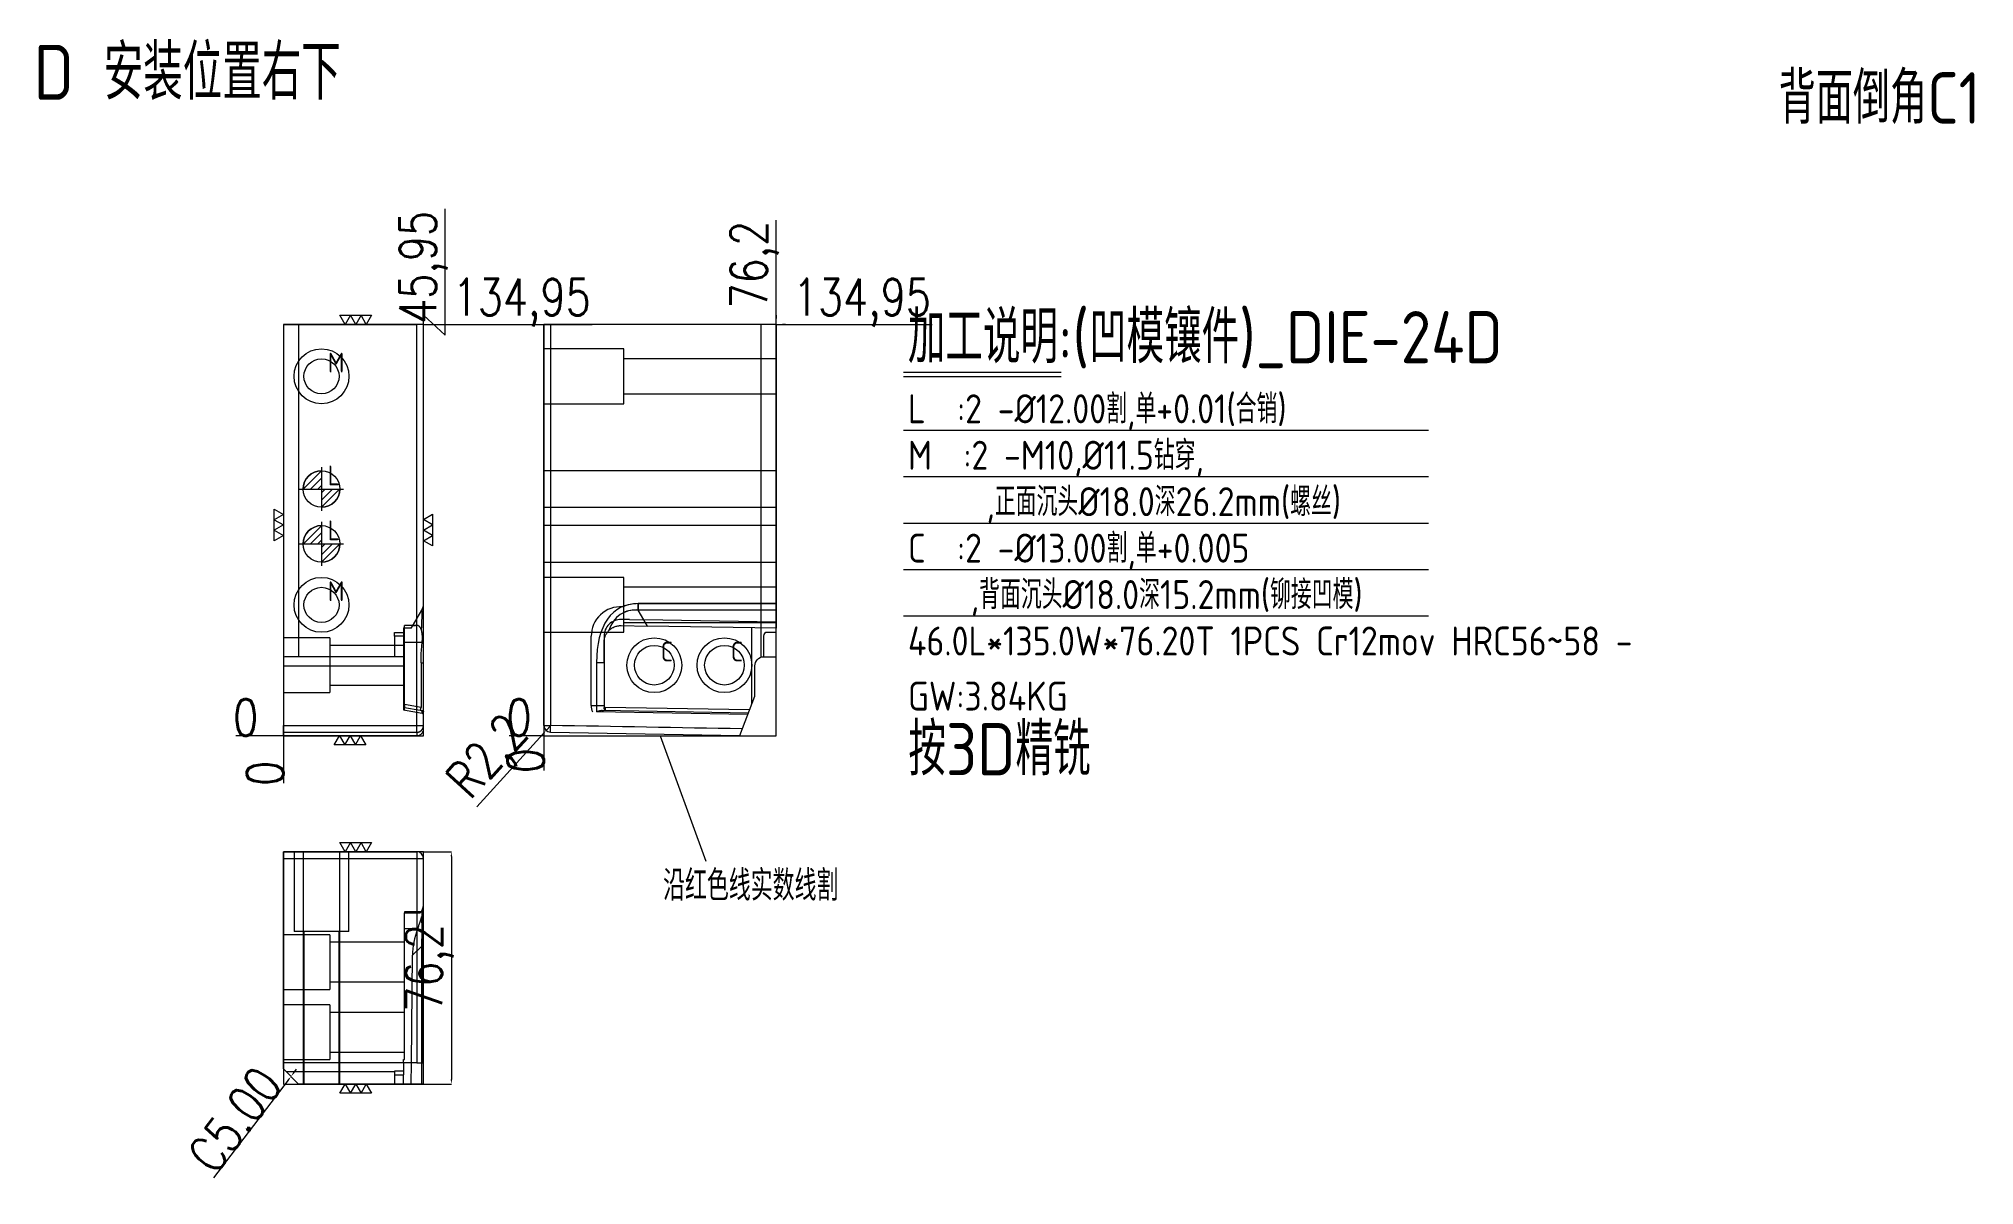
# Model space of a CAD drawing. Header units: millimetres. Extents: x 18556 to 19191, y 34703 to 35079.
import ezdxf

# ---------------------------------------------------------------- set-up
doc = ezdxf.new("R2010")
doc.units = ezdxf.units.MM
doc.linetypes.add('DASHED', pattern=[0])
doc.layers.add('154', color=7, linetype='Continuous', true_color=0xffffff)
for name, color, linetype, lineweight in [('DIE', 20, 'Continuous', 20), ('DIE_W', 1, 'Continuous', 20), ('DIM', 4, 'Continuous', 20)]:
    doc.layers.add(name, color=color, linetype=linetype, lineweight=lineweight)
doc.styles.add('chinesef_fs', font='gbenor.shx', dxfattribs={"bigfont": 'gbcbig.shx'})
doc.styles.add('gbenor', font='gbenor.shx', dxfattribs={"bigfont": 'gbcbig.shx'})
doc.styles.add('TXT', font='txt.shx', dxfattribs={"width": 0.8, "bigfont": 'ctxt.shx'})
doc.dimstyles.new('零件', dxfattribs={"dimscale": 1.5, "dimtxt": 8, "dimasz": 1, "dimexe": 0, "dimexo": 0, "dimgap": 0, "dimtad": 1, "dimtxsty": 'TXT', "dimcen": 0, "dimclrd": 252, "dimclre": 252, "dimclrt": 4, "dimazin": 3, "dimtp": 0.001, "dimtm": 0.001, "dimtfac": 1, "dimtmove": 0, "dimatfit": 3, "dimlwd": 5, "dimlwe": 5})

msp = doc.modelspace()

# ---------------------------------------------------------------- texts
at = {"layer": 'DIM', "color": 21, "lineweight": 5, "style": 'gbenor'}
msp.add_text('D 安装位置右下', height=18, dxfattribs=at).set_placement((18554.62124438506, 35059.18931120777))
at = {"layer": 'DIM', "color": 6, "lineweight": 5, "style": 'gbenor'}
msp.add_text('背面倒角C1', height=16.9, dxfattribs=at).set_placement((19127.00415749146, 35051.32337813564))
at = {"layer": 'DIM', "color": 4, "lineweight": 5, "style": 'gbenor'}
for s, height, p in [('加工说明:(凹模镶件)_DIE-24D', 17.1, (18841.36703443383, 34972.74766320173)), ('M', 6.5, (18651.12444313971, 34969.69088586838)), ('M  :2 -M10,%%c11.5钻穿,', 9.5, (18841.38037913971, 34937.79871786839)), ('L', 6.5, (18651.06444513971, 34932.66088686839)), ('     ,正面沉头%%c18.0深26.2mm(螺丝)', 9.5, (18841.38037913971, 34922.56169186839)), ('L', 6.5, (18651.06444513971, 34914.66088686839)), ('M', 6.5, (18651.12444313971, 34894.69088586838)), ('    ,背面沉头%%C18.0深15.2mm(铆接凹模)', 9.5, (18841.38037913971, 34892.08763886839)), ('C', 6.5, (18760.29599613971, 34874.89088586838)), ('C', 6.5, (18783.29599613971, 34874.89088586838)), ('46.0L*135.0W*76.20T 1PCS Cr12mov HRC56~58 -', 9.5, (18841.38037913971, 34876.85061186839)), ('GW:3.84KG', 9.5, (18841.38037913971, 34858.76618086838))]:
    msp.add_text(s, height=height, dxfattribs=at).set_placement(p)
at = {"layer": 'DIM', "color": 1, "lineweight": 5, "style": 'gbenor'}
for s, p in [('L  :2 -%%c12.00割,单+0.01(合销)', (18841.38037913971, 34953.03574486839)), ('C  :2 -%%C13.00割,单+0.005', (18841.38037913971, 34907.32466486839))]:
    msp.add_text(s, height=9.5, dxfattribs=at).set_placement(p)
at = {"layer": 'DIM', "color": 2, "lineweight": 5, "style": 'gbenor'}
msp.add_text('按3D精铣', height=17.1, dxfattribs=at).set_placement((18841.54005877207, 34837.55577620173))
at = {"layer": 'DIM', "color": 4, "lineweight": 5, "style": 'chinesef_fs', "width": 0.9984}
msp.add_text('沿红色线实数线割', height=10, dxfattribs=at).set_placement((18761.06930240587, 34796.39426943377))

# ---------------------------------------------------------------- blocks, each defined once
blk = doc.blocks.new('*D1109')
at = {"layer": 'Defpoints', "color": 0}
for p in [(18682.47444313971, 34985.45839820173), (18691.62444313971, 34985.45836329332), (18636.52443612886, 34850.51036329332)]:
    blk.add_point(p, dxfattribs=at)
at = {"layer": 'DIM', "color": 252, "lineweight": 5}
for p, q in [((18682.47444313971, 34985.45839820173), (18685.62444313971, 34985.45839820173)), ((18685.62444313971, 34985.45839820173), (18688.62444313971, 34985.45836329332)), ((18688.62444313971, 34985.45836329332), (18737.79587171114, 34985.45836329332))]:
    blk.add_line(p, q, dxfattribs=at)
at = {"layer": 'DIM', "color": 4, "lineweight": 5, "insert": (18714.71015742542, 34992.60122043618), "char_height": 12, "attachment_point": 5, "style": 'TXT'}
blk.add_mtext('134,95', dxfattribs=at)
blk = doc.blocks.new('*D1110')
at = {"layer": 'Defpoints', "color": 0}
for p in [(18627.37443612886, 34850.51036329332), (18636.52443612886, 34850.51036329332), (18636.52443612886, 34850.51036329332)]:
    blk.add_point(p, dxfattribs=at)
at = {"layer": 'DIM', "color": 252, "lineweight": 5}
blk.add_line((18636.52443612886, 34850.51036329332), (18620.97443612886, 34850.51036329332), dxfattribs=at)
at = {"layer": 'DIM', "color": 4, "lineweight": 5, "insert": (18624.17443612886, 34856.51036329332), "char_height": 12, "attachment_point": 5, "style": 'TXT'}
blk.add_mtext('0', dxfattribs=at)
blk = doc.blocks.new('*D1111')
at = {"layer": 'Defpoints', "color": 0}
for p in [(18636.52443612886, 34850.51036329332), (18636.52443612886, 34850.51036329332), (18636.52443612886, 34841.36036329332)]:
    blk.add_point(p, dxfattribs=at)
at = {"layer": 'DIM', "color": 252, "lineweight": 5}
blk.add_line((18636.52443612886, 34850.51036329332), (18636.52443612886, 34834.96036329332), dxfattribs=at)
at = {"layer": 'DIM', "color": 4, "lineweight": 5, "insert": (18630.52443612886, 34838.16036329333), "char_height": 12, "attachment_point": 5, "rotation": 90, "style": 'TXT'}
blk.add_mtext('0', dxfattribs=at)
blk = doc.blocks.new('*D1112')
at = {"layer": 'Defpoints', "color": 0}
for p in [(18682.47444313971, 34985.45839820173), (18689.6172932717, 34984.99778367659), (18636.52443612886, 34850.51036329332)]:
    blk.add_point(p, dxfattribs=at)
at = {"layer": 'DIM', "color": 252, "lineweight": 5}
for p, q in [((18689.61729327171, 34981.99778367658), (18689.61729327171, 35023.39778367658)), ((18682.47444313971, 34985.45839820172), (18682.47444313971, 34988.45839820172)), ((18682.47444313971, 34988.45839820172), (18689.61729327171, 34981.99778367658))]:
    blk.add_line(p, q, dxfattribs=at)
at = {"layer": 'DIM', "color": 4, "lineweight": 5, "insert": (18682.47443612885, 35004.19778367659), "char_height": 12, "attachment_point": 5, "rotation": 90, "style": 'TXT'}
blk.add_mtext('45,95', dxfattribs=at)
blk = doc.blocks.new('*D1113')
at = {"layer": 'Defpoints', "color": 0}
for p in [(18682.47444314972, 34812.44305921173), (18682.47444314972, 34736.24313120172), (18691.62444314972, 34736.24313120172)]:
    blk.add_point(p, dxfattribs=at)
at = {"layer": 'DIM', "color": 252, "lineweight": 5}
for p, q in [((18682.47444314972, 34812.44305921173), (18691.62444314972, 34812.44305921173)), ((18691.62444314972, 34810.94305921173), (18691.62444314972, 34737.74313120172)), ((18682.47444314972, 34736.24313120172), (18691.62444314972, 34736.24313120172))]:
    blk.add_line(p, q, dxfattribs=at)
at = {"layer": 'DIM', "color": 252}
for points in [[(18691.87444314972, 34810.94305921173), (18691.37444314972, 34810.94305921173), (18691.62444314972, 34812.44305921173)], [(18691.37444314972, 34737.74313120172), (18691.87444314972, 34737.74313120172), (18691.62444314972, 34736.24313120172)]]:
    blk.add_solid(points, dxfattribs=at)
at = {"layer": 'DIM', "color": 4, "lineweight": 5, "insert": (18684.48158600687, 34774.34309520673), "char_height": 12, "attachment_point": 5, "rotation": 90, "style": 'TXT'}
blk.add_mtext('76,2', dxfattribs=at)
blk = doc.blocks.new('*D1114')
at = {"layer": 'Defpoints', "color": 0}
for p in [(18798.19592313971, 34985.45839820173), (18803.19592313971, 34985.45836329332), (18721.99599612971, 34850.51036329332)]:
    blk.add_point(p, dxfattribs=at)
at = {"layer": 'DIM', "color": 252, "lineweight": 5}
for p, q in [((18798.19592313971, 34985.45839820173), (18801.19592313971, 34985.45839820173)), ((18801.19592313971, 34985.45839820173), (18800.19592313971, 34985.45836329332)), ((18800.19592313971, 34985.45836329332), (18849.36735171113, 34985.45836329332))]:
    blk.add_line(p, q, dxfattribs=at)
at = {"layer": 'DIM', "color": 4, "lineweight": 5, "insert": (18826.28163742542, 34992.60122043618), "char_height": 12, "attachment_point": 5, "style": 'TXT'}
blk.add_mtext('134,95', dxfattribs=at)
blk = doc.blocks.new('*D1115')
at = {"layer": 'Defpoints', "color": 0}
for p in [(18716.99599612971, 34850.51036329332), (18721.99599612971, 34850.51036329332), (18721.99599612971, 34850.51036329332)]:
    blk.add_point(p, dxfattribs=at)
at = {"layer": 'DIM', "color": 252, "lineweight": 5}
blk.add_line((18721.99599612971, 34850.51036329332), (18710.59599612971, 34850.51036329332), dxfattribs=at)
at = {"layer": 'DIM', "color": 4, "lineweight": 5, "insert": (18713.79599612971, 34856.51036329332), "char_height": 12, "attachment_point": 5, "style": 'TXT'}
blk.add_mtext('0', dxfattribs=at)
blk = doc.blocks.new('*D1116')
at = {"layer": 'Defpoints', "color": 0}
for p in [(18721.99599612971, 34850.51036329332), (18721.99599612971, 34850.51036329332), (18721.99599612971, 34845.51036329332)]:
    blk.add_point(p, dxfattribs=at)
at = {"layer": 'DIM', "color": 252, "lineweight": 5}
blk.add_line((18721.99599612971, 34850.51036329332), (18721.99599612971, 34839.11036329332), dxfattribs=at)
at = {"layer": 'DIM', "color": 4, "lineweight": 5, "insert": (18715.99599612971, 34842.31036329332), "char_height": 12, "attachment_point": 5, "rotation": 90, "style": 'TXT'}
blk.add_mtext('0', dxfattribs=at)
blk = doc.blocks.new('*D1117')
at = {"layer": 'Defpoints', "color": 0}
for p in [(18798.19599612971, 34990.45839820173), (18798.19592313971, 34985.45839820173), (18721.99599612971, 34850.51036329332)]:
    blk.add_point(p, dxfattribs=at)
at = {"layer": 'DIM', "color": 252, "lineweight": 5}
for p, q in [((18798.19599612971, 34987.45839820172), (18798.19599612971, 35019.71554105887)), ((18798.19592313971, 34985.45839820172), (18798.19592313971, 34988.45839820172)), ((18798.19592313971, 34988.45839820172), (18798.19599612971, 34987.45839820172))]:
    blk.add_line(p, q, dxfattribs=at)
at = {"layer": 'DIM', "color": 4, "lineweight": 5, "insert": (18791.05313898686, 35005.0869696303), "char_height": 12, "attachment_point": 5, "rotation": 90, "style": 'TXT'}
blk.add_mtext('76,2', dxfattribs=at)
blk = doc.blocks.new('pg_hx_L0')
at = {"color": 230}
for p, q in [((0, 0.5999999999999943), (0, -0.5999999999999943)), ((-0.5999999999999943, 0), (0.5999999999999943, 0)), ((-0.499992738626716, -0.0026946837586053), (0, 0.4972980548681107)), ((-0.2999999999999972, 0), (0, 0.2999999999999972)), ((-0.0999999999999943, 0), (0, 0.0999999999999943)), ((0.499992738626716, 0.0026946837586053), (0, -0.4972980548681107)), ((0.0999999999999943, 0), (0, -0.0999999999999943)), ((0.2999999999999972, 0), (0, -0.2999999999999972))]:
    blk.add_line(p, q, dxfattribs=at)
for start, end in [(90, 180), (270, 0)]:
    blk.add_arc((0, 0), 0.5000000000000003, start, end, dxfattribs=at)
blk = doc.blocks.new('pg_hx_LLL0')
blk.add_blockref('pg_hx_L0', (0, 0))
blk = doc.blocks.new('*D1118')
at = {"layer": 'Defpoints', "color": 0}
for p in [(18722.71781433764, 34852.25126876937), (18724.19690944183, 34853.88108384349)]:
    blk.add_point(p, dxfattribs=at)
at = {"layer": 'DIE', "color": 252, "linetype": 'Continuous', "lineweight": 5}
for p, q in [((18721.70975889894, 34851.1404923596), (18699.96048073411, 34827.17496012042)), ((18724.19690944183, 34853.88108384349), (18722.71781433764, 34852.25126876937))]:
    blk.add_line(p, q, dxfattribs=at)
at = {"layer": 'DIE', "color": 252}
blk.add_solid([(18721.89488830057, 34850.97248311982), (18721.52462949731, 34851.30850159938), (18722.71781433764, 34852.25126876937)], dxfattribs=at)
at = {"layer": 'DIE', "color": 4, "lineweight": 5, "insert": (18704.50200991833, 34842.80793881525), "char_height": 12, "attachment_point": 5, "rotation": 47.77552638497942, "style": 'TXT'}
blk.add_mtext('R2,2', dxfattribs=at)
blk = doc.blocks.new('*D1119')
at = {"layer": 'Defpoints', "color": 0}
for p in [(18639.02382811934, 34738.7423372803), (18639.02504416008, 34738.74392512316)]:
    blk.add_point(p, dxfattribs=at)
at = {"layer": 'DIM', "color": 252, "lineweight": 5}
for p, q in [((18638.11179756844, 34737.5514551391), (18613.57383274666, 34705.51105467349)), ((18639.02504416008, 34738.74392512316), (18639.02382811934, 34738.7423372803)), ((18639.93707471098, 34739.93480726436), (18640.84910526188, 34741.12568940556))]:
    blk.add_line(p, q, dxfattribs=at)
at = {"layer": 'DIM', "color": 252}
for points in [[(18638.31027792531, 34737.39945004728), (18637.91331721158, 34737.70346023092), (18639.02382811934, 34738.7423372803)], [(18639.73859435411, 34740.08681235618), (18640.13555506785, 34739.78280217254), (18639.02504416008, 34738.74392512316)]]:
    blk.add_solid(points, dxfattribs=at)
at = {"layer": 'DIM', "color": 4, "lineweight": 5, "insert": (18620.6232713173, 34724.58393603929), "char_height": 12, "attachment_point": 5, "rotation": 52.55350013497932, "style": 'TXT'}
blk.add_mtext('C5.00', dxfattribs=at)

# ---------------------------------------------------------------- dimensions: what is measured, and where the dimension line sits
at = {"layer": 'DIE', "color": 1, "linetype": 'Continuous', "lineweight": 5}
dim = msp.add_radius_dim(center=(18724.19690944183, 34853.88108384349), mpoint=(18722.71781433764, 34852.25126876937), dimstyle='零件', dxfattribs=at)
dim.commit()
dim.dimension.update_dxf_attribs({"geometry": '*D1118', "text_midpoint": (18709.79142139344, 34838.00767482143), "dimtype": 164})
at = {"layer": 'DIM', "lineweight": 5}
for feature_location, offset, dtype, origin, picture, middle in [((18682.47444313971, 34985.45839820173), (7.1428501319933275, -0.46061452513822587), 1, (18636.52443612886, 34850.51036329332), '*D1112', (18682.47443612885, 35004.19778367659)), ((18798.19592313971, 34985.45839820173), (7.299000208149664e-05, 5), 1, (18721.99599612971, 34850.51036329332), '*D1117', (18791.05313898686, 35005.0869696303)), ((18682.47444313971, 34985.45839820173), (9.150000000001455, -3.4908407542388886e-05), 0, (18636.52443612886, 34850.51036329332), '*D1109', (18714.71015742542, 34992.60122043618)), ((18798.19592313971, 34985.45839820173), (5, -3.4908407542388886e-05), 0, (18721.99599612971, 34850.51036329332), '*D1114', (18826.28163742542, 34992.60122043618)), ((18636.52443612886, 34850.51036329332), (-9.150000000001455, 0), 0, (18636.52443612886, 34850.51036329332), '*D1110', (18624.17443612886, 34856.51036329332)), ((18721.99599612971, 34850.51036329332), (-5, 0), 0, (18721.99599612971, 34850.51036329332), '*D1115', (18713.79599612971, 34856.51036329332)), ((18636.52443612886, 34850.51036329332), (0, -9.14999999999418), 1, (18636.52443612886, 34850.51036329332), '*D1111', (18630.52443612886, 34838.16036329333)), ((18721.99599612971, 34850.51036329332), (0, -5), 1, (18721.99599612971, 34850.51036329332), '*D1116', (18715.99599612971, 34842.31036329332))]:
    dim = msp.add_ordinate_dim(feature_location=feature_location, offset=offset, dtype=dtype, origin=origin, dimstyle='零件', dxfattribs=at)
    dim.commit()
    dim.dimension.update_dxf_attribs({"geometry": picture, "text_midpoint": middle})
dim = msp.add_linear_dim(base=(18691.62444314972, 34736.24313120172), p1=(18682.47444314972, 34812.44305921173), p2=(18682.47444314972, 34736.24313120172), angle=90, dimstyle='零件', dxfattribs=at)
dim.commit()
dim.dimension.update_dxf_attribs({"geometry": '*D1113', "text_midpoint": (18684.48158600687, 34774.34309520673)})
dim = msp.add_diameter_dim_2p(p1=(18639.02504416008, 34738.74392512316), p2=(18639.02382811934, 34738.7423372803), text='C5.00', dimstyle='零件', dxfattribs=at)
dim.commit()
dim.dimension.update_dxf_attribs({"geometry": '*D1119', "text_midpoint": (18625.3867998821, 34720.9358138357), "dimtype": 163})

# ---------------------------------------------------------------- linework, layer by layer
at = {"layer": '154', "color": 6, "linetype": 'Continuous', "lineweight": 5}
for p, q in [((18750.0968070952, 34888.60771257968), (18754.79300642676, 34888.52574011543)), ((18752.92963229261, 34893.8531987893), (18798.19592359979, 34893.8531987893)), ((18752.9296322927, 34893.8531987893), (18752.9296322927, 34891.75319878931)), ((18754.79300642676, 34888.52574011543), (18752.92963229261, 34891.75319878929)), ((18798.19592359979, 34891.7531987893), (18752.92963229261, 34891.7531987893)), ((18798.19592359979, 34887.7681393781), (18754.79300642676, 34888.52574011543)), ((18737.49599613971, 34860.43032260983), (18737.49599613971, 34883.15750861901)), ((18741.69599613971, 34883.15750861901), (18741.69599613971, 34860.43032260983)), ((18737.49599613982, 34860.43032260704), (18741.69599613982, 34860.43032260704))]:
    msp.add_line(p, q, dxfattribs=at)
for radius, start in [(9.700000000000001, 86.6013987676806), (5.5, 88.99999999997219)]:
    msp.add_arc((18747.19599613971, 34883.15750861901), radius, start, 180, dxfattribs=at)
for centre, major_axis, ratio, start_param, end_param in [((18774.58026738723, 34843.85319878929), (-27.95084971874758, 48.41229182759086), 0.44721359549997, 6.03050505203764, 6.232117279796912), ((18774.58026738834, 34843.85319878713), (-27.01170116929831, 46.78563882434639), 0.3850183272431436, 6.030505052044161, 6.253955296068623), ((18743.19599613971, 34860.43032260983), (0, 5.787958275144514), 0.9848032292281309, 1.570796326794877, 1.93895108661955)]:
    msp.add_ellipse(centre, major_axis=major_axis, ratio=ratio, start_param=start_param, end_param=end_param, dxfattribs=at)
msp.add_open_spline([(18750.0968070952, 34888.60771257968), (18749.602347477, 34888.61634340442), (18749.12827349132, 34888.62461839662), (18748.43213706189, 34888.63676950319), (18748.08783393137, 34888.6427793367), (18747.68943563727, 34888.64973340478), (18747.51904603623, 34888.65270756633), (18747.40549212689, 34888.65468965719), (18747.34870621089, 34888.65568085905), (18747.29198437511, 34888.65667094237)], degree=3, knots=[0, 0, 0, 0, 0.5000000000004775, 0.5000000000004775, 0.7500000000004808, 0.8750000000004823, 0.9375000000002411, 0.9375000000002411, 1, 1, 1, 1], dxfattribs=at)
at = {"layer": 'DIE', "color": 2, "linetype": 'Continuous', "lineweight": 5}
for p, q in [((18636.52443613971, 34985.45839820173), (18636.52443613971, 34853.88071020172)), ((18636.52443613971, 34985.45839820173), (18680.27444313972, 34985.45839820173)), ((18682.47444313971, 34853.88071020172), (18682.47444313971, 34985.45839820173)), ((18721.99599613971, 34985.45839820173), (18724.19599613971, 34985.45839820173)), ((18721.99599613971, 34853.88071020172), (18721.99599613971, 34985.45839820173)), ((18759.29064113971, 34985.45839820173), (18724.19599613971, 34985.45839820173)), ((18798.19592313971, 34985.45839820173), (18776.1013511397, 34985.45839820173)), ((18798.19592313971, 34985.45839820173), (18798.19592313971, 34893.85319920172)), ((18798.19592313971, 34893.85319920172), (18798.19592313971, 34891.75319920172)), ((18798.19592313971, 34891.75319920172), (18798.19592313971, 34885.76783520172)), ((18793.99599613971, 34883.23937520172), (18793.99599613971, 34876.45173220172)), ((18798.19592313971, 34884.43937520173), (18795.19599613971, 34884.43937520173)), ((18798.19592313971, 34884.43937520173), (18798.19592313971, 34885.76783520172)), ((18798.19592313971, 34876.45840120172), (18798.19592313971, 34884.43937520173)), ((18790.19592313971, 34860.92742247815), (18790.19592313971, 34880.02203920172)), ((18741.69599613971, 34874.47182120173), (18741.69599613971, 34859.83139920173)), ((18789.4377530607, 34858.96911410568), (18742.06094013972, 34859.79607920172)), ((18742.06094013972, 34859.79607920172), (18742.06094013972, 34858.88822620172)), ((18675.92444313972, 34743.24313120172), (18675.92444313972, 34740.44305920173)), ((18678.45609813971, 34736.24313120172), (18678.52664213972, 34743.24313520173)), ((18682.47444313971, 34736.24313120172), (18682.47444313971, 34743.21696920172)), ((18672.92443613971, 34740.24313120172), (18672.92443613971, 34740.44305920173)), ((18675.92444313972, 34740.44305920173), (18672.92443613971, 34740.44305920173)), ((18675.92444313972, 34736.24313120172), (18672.92443613971, 34736.24313120172)), ((18675.92444313972, 34740.44305920173), (18675.92444313972, 34739.24305920173)), ((18675.92444313972, 34736.24313120172), (18675.92444313972, 34739.24305920173)), ((18678.45609813971, 34736.24313120172), (18675.92444313972, 34736.24313120172)), ((18681.9117491397, 34736.24313120172), (18678.45609813971, 34736.24313120172)), ((18682.47444313971, 34736.24313120172), (18681.9117491397, 34736.24313120172))]:
    msp.add_line(p, q, dxfattribs=at)
at = {"layer": 'DIE', "color": 11, "linetype": 'DASHED', "lineweight": 5, "ltscale": 0.404940935829573}
for p, q in [((18641.52443613971, 34985.45839820173), (18641.52443613971, 34876.45840120172)), ((18793.19592313971, 34876.28682820172), (18793.19592313971, 34985.45839820173))]:
    msp.add_line(p, q, dxfattribs=at)
at = {"layer": 'DIE', "color": 155, "linetype": 'Continuous', "lineweight": 5}
for p, q in [((18680.27444313972, 34853.88071020172), (18680.27444313972, 34985.45839820173)), ((18724.19599613971, 34853.88071020172), (18724.19599613971, 34985.45839820173)), ((18752.92963213971, 34891.75319920172), (18752.92963213971, 34893.85319920172)), ((18798.19592313971, 34893.85319920172), (18752.92963213971, 34893.85319920172)), ((18791.39599613971, 34891.75319920172), (18752.92963213971, 34891.75319920172)), ((18798.19592313971, 34891.75319920172), (18791.39599613971, 34891.75319920172)), ((18788.85252486508, 34857.45750436661), (18739.22492813972, 34858.32375720172)), ((18789.04191102769, 34857.9466775985), (18741.04150813971, 34858.78452720172)), ((18636.52443613971, 34853.88071020172), (18680.27444313972, 34853.88071020172)), ((18680.27444313972, 34851.68104520173), (18680.27444313972, 34853.88071020172)), ((18680.27444313972, 34853.88071020172), (18682.47444313971, 34853.88071020172)), ((18721.99599613971, 34853.88071020172), (18724.19599613971, 34853.88071020172)), ((18680.27444313972, 34812.44305920173), (18680.27444313972, 34810.28145420172)), ((18681.9117491397, 34743.04305920173), (18681.9117491397, 34743.25101720172)), ((18681.9117491397, 34736.24313120172), (18681.9117491397, 34743.04305920173)), ((18672.92443613971, 34740.24313120172), (18637.52443613971, 34740.24313120172)), ((18672.92443613971, 34739.24305920173), (18675.92444313972, 34739.24305920173))]:
    msp.add_line(p, q, dxfattribs=at)
at = {"layer": 'DIE', "color": 31, "linetype": 'DASHED', "lineweight": 5, "ltscale": 0.404940935829573}
for p, q in [((18748.19592313971, 34977.45839820173), (18721.99599613971, 34977.45839820173)), ((18748.19592313971, 34959.45839820173), (18748.19592313971, 34977.45839820173)), ((18798.19592313971, 34974.21189820173), (18748.19592313971, 34974.21189820173)), ((18721.99599613971, 34959.45839820173), (18748.19592313971, 34959.45839820173)), ((18748.19592313971, 34962.70489820173), (18798.19592313971, 34962.70489820173)), ((18748.19592313971, 34902.45839820173), (18721.99599613971, 34902.45839820173)), ((18748.19592313971, 34884.45839820173), (18748.19592313971, 34902.45839820173)), ((18798.19592313971, 34899.21189820173), (18748.19592313971, 34899.21189820173)), ((18748.19592313971, 34887.70489820173), (18798.19592313971, 34887.70489820173)), ((18651.72443613971, 34882.65839820173), (18636.52443613971, 34882.65839820173)), ((18651.72443613971, 34882.65839820173), (18651.72443613971, 34873.65839820173)), ((18721.99599613971, 34884.45839820173), (18748.19592313971, 34884.45839820173)), ((18651.72443613971, 34873.65839820173), (18651.72443613971, 34864.65839820173)), ((18636.52443613971, 34864.65839820173), (18651.72443613971, 34864.65839820173)), ((18640.02468613971, 34812.44305920173), (18640.02468613971, 34786.24313120172)), ((18658.02468613971, 34786.24313120172), (18658.02468613971, 34812.44305920173)), ((18649.02468613971, 34786.24313120172), (18640.02468613971, 34786.24313120172)), ((18643.27118613971, 34786.24313120172), (18643.27118613971, 34736.24313120172)), ((18658.02468613971, 34786.24313120172), (18649.02468613971, 34786.24313120172)), ((18654.77818613971, 34736.24313120172), (18654.77818613971, 34786.24313120172)), ((18651.72443613971, 34785.24305920173), (18636.52443613971, 34785.24305920173)), ((18651.72443613971, 34785.24305920173), (18651.72443613971, 34767.24305920173)), ((18636.52443613971, 34767.24305920173), (18651.72443613971, 34767.24305920173)), ((18651.72443613971, 34762.24305920173), (18636.52443613971, 34762.24305920173)), ((18651.72443613971, 34762.24305920173), (18651.72443613971, 34744.24305920173)), ((18636.52443613971, 34744.24305920173), (18651.72443613971, 34744.24305920173))]:
    msp.add_line(p, q, dxfattribs=at)
at = {"layer": 'DIE', "color": 2, "linetype": 'DASHED', "lineweight": 5, "ltscale": 0.404940935829573}
for p, q in [((18678.88174213972, 34886.50507220173), (18681.9117491397, 34891.75319920172)), ((18672.92443613971, 34883.23937520172), (18672.92443613971, 34884.43937520173)), ((18672.92443613971, 34884.43937520173), (18675.92444313972, 34884.43937520173)), ((18672.92443613971, 34883.23937520172), (18672.92443613971, 34876.45173220172)), ((18675.92444313972, 34885.90747520173), (18675.92444313972, 34859.00878620172)), ((18675.92444313972, 34885.90747520173), (18676.22444313971, 34885.90747520173)), ((18678.45609813971, 34885.76783520172), (18675.92444313972, 34885.76783520172)), ((18680.54436413971, 34886.65720420172), (18676.22444313971, 34886.65720420172)), ((18676.22444313971, 34881.15720420172), (18676.22444313971, 34886.65720420172)), ((18678.45609813971, 34885.76783520172), (18678.88174213972, 34886.50507220173)), ((18675.92444313972, 34876.45173220172), (18672.92443613971, 34876.45173220172)), ((18676.22444313971, 34860.79184820173), (18676.22444313971, 34881.15720420172)), ((18681.67059113971, 34874.47182120173), (18681.67059113971, 34859.83139920173)), ((18675.92444313972, 34858.99133120172), (18675.92444313972, 34859.00878620172)), ((18675.92444313972, 34859.00878620172), (18676.22444313971, 34858.95588020172)), ((18676.22444313971, 34860.79184820173), (18676.22444313971, 34859.79607920172)), ((18676.22444313971, 34858.95588020172), (18676.22444313971, 34859.79607920172)), ((18676.22444313971, 34859.79607920172), (18681.3723511397, 34858.88822620172)), ((18676.22444313971, 34792.74305920173), (18676.22444313971, 34792.37811520173)), ((18681.67059113971, 34792.74305920173), (18676.22444313971, 34792.74305920173)), ((18676.22444313971, 34744.24313120172), (18676.22444313971, 34792.37811520173)), ((18676.22444313971, 34792.37811520173), (18681.3723511397, 34792.37811520173)), ((18678.52664213972, 34743.24313520173), (18678.88174213972, 34778.47941520172)), ((18675.92444313972, 34743.24313120172), (18675.92444313972, 34744.24313120172)), ((18675.92444313972, 34744.24313120172), (18676.22444313971, 34744.24313120172))]:
    msp.add_line(p, q, dxfattribs=at)
at = {"layer": 'DIE', "color": 8, "linetype": 'Continuous', "lineweight": 5}
for p, q in [((18755.95964013971, 34886.50507220173), (18752.92963213971, 34891.75319920172)), ((18747.29198013971, 34886.65636720172), (18755.95964013971, 34886.50507220173)), ((18798.19592313971, 34885.76783520172), (18755.95964013971, 34886.50507220173)), ((18741.69599613971, 34874.47182120173), (18739.22492813972, 34874.47182120173)), ((18739.22492813972, 34874.47182120173), (18739.22492813972, 34858.32375720172))]:
    msp.add_line(p, q, dxfattribs=at)
at = {"layer": 'DIE', "color": 155, "linetype": 'DASHED', "lineweight": 5, "ltscale": 0.404940935829573}
for p, q in [((18675.92444313972, 34883.23937520172), (18672.92443613971, 34883.23937520172)), ((18680.50985213971, 34886.65636720172), (18676.22444313971, 34886.65636720172)), ((18682.04827313971, 34881.15720720172), (18676.22444313971, 34881.15720720172)), ((18636.52443613971, 34873.45840120172), (18675.92444313972, 34873.45840120172)), ((18681.67059113971, 34874.47182120173), (18682.47444313971, 34874.47182120173)), ((18681.67059113971, 34859.83139920173), (18676.22444313971, 34860.79184820173)), ((18682.06126713972, 34857.90907920172), (18682.06126713972, 34858.78452720172)), ((18682.06126713972, 34743.24313120172), (18682.06126713972, 34793.39754620173)), ((18680.50985213971, 34787.14707420173), (18676.22444313971, 34787.14707420173)), ((18678.88174213972, 34778.47941520172), (18681.9117491397, 34781.50942220173)), ((18681.9117491397, 34743.25101720172), (18681.9117491397, 34781.50942220173)), ((18681.9117491397, 34781.50942220173), (18682.47444313971, 34781.50942220173))]:
    msp.add_line(p, q, dxfattribs=at)
at = {"layer": 'DIE', "color": 4, "linetype": 'Continuous', "lineweight": 5}
msp.add_line((18760.09595963471, 34850.51036329332), (18775.05237515452, 34809.37194266757), dxfattribs=at)
at = {"layer": 'DIE', "color": 1, "linetype": 'Continuous', "lineweight": 5}
for points in [[(18665.44559205699, 34988.45839820173), (18663.71354124942, 34985.45839820173), (18661.98149044185, 34988.45839820173), (18660.24943963428, 34985.45839820173), (18658.51738882672, 34988.45839820173), (18656.78533801915, 34985.45839820173), (18655.05328721158, 34988.45839820173), (18665.44559205699, 34988.45839820173)], [(18633.52443613971, 34924.86570662443), (18636.52443613971, 34923.13365581686), (18633.52443613971, 34921.40160500929), (18636.52443613971, 34919.66955420173), (18633.52443613971, 34917.93750339415), (18636.52443613971, 34916.20545258659), (18633.52443613971, 34914.47340177902), (18633.52443613971, 34924.86570662443)], [(18685.47444313971, 34912.78822832483), (18682.47444313971, 34914.52027913239), (18685.47444313971, 34916.25232993996), (18682.47444313971, 34917.98438074753), (18685.47444313971, 34919.7164315551), (18682.47444313971, 34921.44848236266), (18685.47444313971, 34923.18053317023), (18685.47444313971, 34912.78822832483)], [(18653.20328726541, 34847.51036329332), (18654.93533807298, 34850.51036329332), (18656.66738888055, 34847.51036329332), (18658.39943968811, 34850.51036329332), (18660.13149049568, 34847.51036329332), (18661.86354130325, 34850.51036329332), (18663.59559211082, 34847.51036329332), (18653.20328726541, 34847.51036329332)], [(18665.44559206742, 34815.44305921173), (18663.71354125985, 34812.44305921173), (18661.98149045228, 34815.44305921173), (18660.24943964471, 34812.44305921173), (18658.51738883714, 34815.44305921173), (18656.78533802957, 34812.44305921173), (18655.05328722201, 34815.44305921173), (18665.44559206742, 34815.44305921173)], [(18655.05328722201, 34733.24313120172), (18656.78533802957, 34736.24313120172), (18658.51738883714, 34733.24313120172), (18660.24943964471, 34736.24313120172), (18661.98149045228, 34733.24313120172), (18663.71354125985, 34736.24313120172), (18665.44559206742, 34733.24313120172), (18655.05328722201, 34733.24313120172)]]:
    msp.add_lwpolyline(points, close=True, dxfattribs=at)
msp.add_lwpolyline([(18721.99599613971, 34853.88071020172, 0.4089410449473904), (18724.15759170795, 34851.68052172918), (18786.19668413971, 34850.59762520172), (18791.19592313971, 34863.51036320172), (18791.19592313971, 34873.45840120172, -0.39481214576156), (18793.9959956917, 34876.45173195784, -0.0166745227632403), (18794.19592313971, 34876.45840120172)], format="xyb", dxfattribs=at)
msp.add_lwpolyline([(18794.19592313971, 34876.45840120172), (18798.19592313971, 34876.45840120172)], dxfattribs=at)
at = {"layer": 'DIE', "color": 2, "linetype": 'Continuous', "lineweight": 5}
for centre, radius in [((18649.02468613971, 34968.45839820173), 9.000000000000002), ((18649.02468613971, 34931.45839820173), 6.000100000000002), ((18649.02468613971, 34913.45839820173), 6.000100000000002), ((18649.02468613971, 34893.45839820173), 9.000000000000002)]:
    msp.add_circle(centre, radius, dxfattribs=at)
at = {"layer": 'DIE', "color": 42, "linetype": 'Continuous', "lineweight": 5}
for centre in [(18649.02468613971, 34968.45839820173), (18649.02468613971, 34893.45839820173)]:
    msp.add_circle(centre, 5.7535, dxfattribs=at)
at = {"layer": 'DIE', "color": 30, "linetype": 'DASHED', "lineweight": 5, "ltscale": 0.404940935829573}
for centre in [(18758.19599613971, 34873.65839820173), (18781.19599613971, 34873.65839820173)]:
    msp.add_circle(centre, 9.000000000000002, dxfattribs=at)
at = {"layer": 'DIE', "color": 1, "linetype": 'Continuous', "lineweight": 5}
for centre in [(18758.19599613971, 34873.65839820173), (18781.19599613971, 34873.65839820173)]:
    msp.add_circle(centre, 6.500000000000001, dxfattribs=at)
at = {"layer": 'DIE', "color": 2, "linetype": 'DASHED', "lineweight": 5, "ltscale": 0.404940935829573}
msp.add_arc((18678.27444313972, 34893.85319920172), 4.2, 330.0000000000074, 0, dxfattribs=at)
at = {"layer": 'DIE', "color": 2, "linetype": 'Continuous', "lineweight": 5}
for centre, radius, start, end in [((18795.19599613971, 34883.23937520172), 1.2, 90, 180), ((18680.27444313972, 34810.24305920173), 2.2, 0, 90)]:
    msp.add_arc(centre, radius, start, end, dxfattribs=at)
at = {"layer": 'DIE', "color": 155, "linetype": 'DASHED', "lineweight": 5, "ltscale": 0.404940935829573}
for centre, major_axis, ratio, start_param, end_param in [((18678.27444313972, 34843.85319920172), (3.668137525710873, 47.92757193771022), 0.016909, 5.747023515282343, 6.318425751583295), ((18678.27444313972, 34759.85878720172), (3.138134075289646, 32.46647750366532), 0.063603, 5.448508453208658, 6.019910689463803)]:
    msp.add_ellipse(centre, major_axis=major_axis, ratio=ratio, start_param=start_param, end_param=end_param, dxfattribs=at)
at = {"layer": 'DIE', "color": 8, "linetype": 'Continuous', "lineweight": 5}
for major_axis, ratio, start_param, end_param in [((-27.95084971874756, 48.41229182759084), 0.4472140000000001, 6.030505052037871, 6.942243343005988), ((-27.0117011683307, 46.78563882240874), 0.385018, 6.030505052038177, 6.601907288269175)]:
    msp.add_ellipse((18774.58026713972, 34843.85319920172), major_axis=major_axis, ratio=ratio, start_param=start_param, end_param=end_param, dxfattribs=at)
at = {"layer": 'DIE', "color": 2, "linetype": 'DASHED', "lineweight": 5, "ltscale": 0.404940935829573}
for centre, major_axis, ratio, start_param, end_param in [((18702.96064013972, 34886.61094720173), (24.08006181851976, 0.109932938708155), 0.016984, 2.771548154293431, 3.131683441160038), ((18678.27444313972, 34859.48405720172), (-4.199981202102654, 0.7409017399248138), 0.016928, 2.403287683440245, 2.697294077040095), ((18678.27444313972, 34795.21412620172), (-3.500543884654044, 2.320817289701244), 1, 2.985752674925699, 3.279759063991492), ((18702.96064013972, 34784.54498520173), (18.90187347122527, 19.45894897411204), 0.766677, 2.103460128448067, 2.463595415277425)]:
    msp.add_ellipse(centre, major_axis=major_axis, ratio=ratio, start_param=start_param, end_param=end_param, dxfattribs=at)
at = {"layer": 'DIE', "color": 11, "linetype": 'DASHED', "lineweight": 5, "ltscale": 0.404940935829573}
msp.add_ellipse((18637.52443613971, 34873.45840120172), major_axis=(3.514366099579965e-15, 3.000000004978757), ratio=1, start_param=0, end_param=0.3398369091684891, dxfattribs=at)
at = {"layer": 'DIE', "color": 2, "linetype": 'Continuous', "lineweight": 5}
for centre, major_axis, ratio, start_param, end_param in [((18739.22492813972, 34859.48405720172), (-4.199978833663383, 0.07566334692070194), 0.1762980000000001, 2.021257203716314, 2.31526359346011), ((18743.19599613971, 34860.79184820173), (0, 1.523146914511714), 0.9848030000000001, 1.570796326794897, 2.283335871548904)]:
    msp.add_ellipse(centre, major_axis=major_axis, ratio=ratio, start_param=start_param, end_param=end_param, dxfattribs=at)
at = {"layer": 'DIE', "color": 2, "linetype": 'DASHED', "lineweight": 5, "ltscale": 0.404940935829573}
for points, knots in [([(18681.84184239367, 34885.02368432239), (18681.79924253466, 34885.15919004769), (18681.75460536029, 34885.28614630796), (18681.66171015175, 34885.52389961253), (18681.61344988471, 34885.63469239399), (18681.51344346298, 34885.84045408887), (18681.46169680575, 34885.93542190569), (18681.39474983981, 34886.04413188301), (18681.38124660387, 34886.06537264999), (18681.35400765958, 34886.10684400468), (18681.34025493327, 34886.12709768173), (18681.29884589234, 34886.18604134206), (18681.27099630293, 34886.22298720496), (18681.18668259271, 34886.32694625413), (18681.12945869988, 34886.3870971568), (18681.01266967422, 34886.48956936852), (18680.95310476737, 34886.53188891003), (18680.86164095285, 34886.58197607014), (18680.83079893581, 34886.59643601512), (18680.76832942336, 34886.62083622823), (18680.73665275369, 34886.63078278466), (18680.64093540137, 34886.65360778916), (18680.57607464047, 34886.65956906895), (18680.50985218945, 34886.65636677459)], [0, 0, 0, 0, 0.1250000000001101, 0.1250000000001101, 0.2500000000002202, 0.2500000000002202, 0.3750000000003302, 0.3750000000003302, 0.4062500000002818, 0.4062500000002818, 0.4375000000002334, 0.4375000000002334, 0.5000000000001509, 0.5000000000001509, 0.6250000000001634, 0.6250000000001634, 0.7500000000001759, 0.7500000000001759, 0.8125000000001792, 0.8125000000001792, 0.8750000000001823, 0.8750000000001823, 1, 1, 1, 1]), ([(18682.04827280644, 34881.15720690131), (18682.06617854861, 34881.33734625885), (18682.08000916034, 34881.51623609451), (18682.10106788216, 34881.87153297721), (18682.10828927706, 34882.04794016961), (18682.11685461949, 34882.39824229236), (18682.11819711913, 34882.57213752184), (18682.11623054904, 34882.78788534399), (18682.11565306686, 34882.83096891631), (18682.11412543751, 34882.91690883136), (18682.11128316572, 34883.04500484713), (18682.10679738314, 34883.17069068822), (18682.09560069539, 34883.41890605762), (18682.08518912281, 34883.58018257299), (18682.0578130995, 34883.89443331526), (18682.04085216678, 34884.04740733854), (18682.00949863793, 34884.27052310011), (18681.99805216279, 34884.34386067843), (18681.97295115137, 34884.48826961794), (18681.95937351529, 34884.55890024071), (18681.91525223352, 34884.76611174656), (18681.88134762279, 34884.8980222933), (18681.84184239367, 34885.02368432239)], [0, 0, 0, 0, 0.1249999999999936, 0.1249999999999936, 0.2499999999999873, 0.2499999999999873, 0.3749999999999809, 0.3749999999999809, 0.4062499999999611, 0.4062499999999611, 0.4374999999999412, 0.4999999999999378, 0.4999999999999378, 0.6249999999999409, 0.6249999999999409, 0.7499999999999442, 0.7499999999999442, 0.8124999999999256, 0.8124999999999256, 0.8749999999999072, 0.8749999999999072, 1, 1, 1, 1]), ([(18681.67059119199, 34874.47182099425), (18681.67059119199, 34875.03024613747), (18681.67883257252, 34875.58838567596), (18681.71257197003, 34876.70406672492), (18681.73808377043, 34877.26160775771), (18681.78816353707, 34878.09750996022), (18681.80680839279, 34878.37610570516), (18681.84754928527, 34878.93297791002), (18681.86964551949, 34879.21126502463), (18681.94021183389, 34880.04575708098), (18681.99304424878, 34880.60158542101), (18682.04827280644, 34881.15720690131)], [0, 0, 0, 0, 0.2499999999999916, 0.2499999999999916, 0.4999999999999832, 0.4999999999999832, 0.624999999999979, 0.624999999999979, 0.7499999999999749, 0.7499999999999749, 1, 1, 1, 1]), ([(18681.37235139099, 34858.88822614224), (18681.42206139003, 34858.94328068283), (18681.46542382633, 34859.00529744248), (18681.51234885449, 34859.09203053548), (18681.52136737177, 34859.10984066971), (18681.53867663288, 34859.14641412632), (18681.5469928302, 34859.16524102048), (18681.57064866537, 34859.22270316306), (18681.59866162639, 34859.30162513559), (18681.62020308794, 34859.38501114109), (18681.63404972236, 34859.44921989713), (18681.63827932959, 34859.47090154851), (18681.64597375118, 34859.51482813734), (18681.6494437099, 34859.53712404814), (18681.66472462709, 34859.64878613003), (18681.67059119199, 34859.73945594863), (18681.67059119199, 34859.83139921981)], [0, 0, 0, 0, 0.2500000000016981, 0.2500000000016981, 0.3125000000015586, 0.3125000000015586, 0.375000000001419, 0.375000000001419, 0.5000000000012701, 0.6250000000011213, 0.6250000000011213, 0.68750000000112, 0.68750000000112, 0.7500000000011185, 0.7500000000011185, 1, 1, 1, 1]), ([(18682.0612668934, 34858.78452749234), (18682.09647001977, 34858.77960020958), (18682.12916154436, 34858.77126927039), (18682.18989687708, 34858.74964501286), (18682.21793823026, 34858.73633668717), (18682.26959178095, 34858.70591575606), (18682.29320287271, 34858.68879640591), (18682.32538785891, 34858.66088532133), (18682.33557689602, 34858.65120754984), (18682.3548842383, 34858.63118914359), (18682.36400986439, 34858.62083918873), (18682.40688586008, 34858.56772719454), (18682.43220600354, 34858.52125980849), (18682.45754448644, 34858.44873289141), (18682.46387328472, 34858.42407295205), (18682.47021091718, 34858.38667360794), (18682.47259005315, 34858.36787113059), (18682.47378145434, 34858.34897137941), (18682.47431093682, 34858.3363562021), (18682.47444280458, 34858.33002009816), (18682.47444280457, 34858.32375713286)], [0, 0, 0, 0, 0.1249999999999063, 0.1249999999999063, 0.2499999999998126, 0.2499999999998126, 0.3749999999997189, 0.3749999999997189, 0.4374999999996623, 0.4374999999996623, 0.4999999999996055, 0.4999999999996055, 0.7499999999997071, 0.7499999999997071, 0.8749999999998275, 0.8749999999998275, 0.9374999999999342, 0.968749999999967, 0.968749999999967, 1, 1, 1, 1]), ([(18681.6705861915, 34792.74305872831), (18681.6705961925, 34792.74305872831), (18681.67883257252, 34792.74305872831), (18681.71257197003, 34792.74305872831), (18681.73808377043, 34792.74305872831), (18681.78816353707, 34792.74305872831), (18681.80680839279, 34792.74305872831), (18681.84754928527, 34792.74305872831), (18681.86964551949, 34792.74305872831), (18681.94021183389, 34792.74305872831), (18681.99304424878, 34792.74305872831), (18682.04827280644, 34792.74305872831)], [0, 0, 0, 0, 0.2499999999999916, 0.2499999999999916, 0.4999999999999832, 0.4999999999999832, 0.624999999999979, 0.624999999999979, 0.7499999999999749, 0.7499999999999749, 1, 1, 1, 1]), ([(18682.04827280644, 34792.74305872831), (18682.06617854861, 34792.74305864583), (18682.08000916034, 34792.73422969419), (18682.10106788216, 34792.69939422074), (18682.10828927706, 34792.67338696886), (18682.11685461949, 34792.60418733611), (18682.11819711913, 34792.56099647625), (18682.11623054904, 34792.49595418783), (18682.11565306686, 34792.48238674003), (18682.11412543751, 34792.45415131833), (18682.11128316572, 34792.41030353984), (18682.10679738314, 34792.36203147279), (18682.09560069539, 34792.25970519521), (18682.08518912281, 34792.18379056261), (18682.0578130995, 34792.01686560962), (18682.04085216678, 34791.92585432227), (18682.00949863793, 34791.77794665314), (18681.99805216279, 34791.72672416551), (18681.97295115137, 34791.62050530119), (18681.95937351529, 34791.56583480684), (18681.91525223352, 34791.39727328379), (18681.88134762279, 34791.27883639114), (18681.84184239367, 34791.15462272229)], [0, 0, 0, 0, 0.1249999999999936, 0.1249999999999936, 0.2499999999999873, 0.2499999999999873, 0.3749999999999809, 0.3749999999999809, 0.4062499999999611, 0.4062499999999611, 0.4374999999999412, 0.4999999999999378, 0.4999999999999378, 0.6249999999999409, 0.6249999999999409, 0.7499999999999442, 0.7499999999999442, 0.8124999999999256, 0.8124999999999256, 0.8749999999999072, 0.8749999999999072, 1, 1, 1, 1]), ([(18682.0612668934, 34793.39754642344), (18682.09647001977, 34793.47093049594), (18682.12916154436, 34793.54453598541), (18682.18989687708, 34793.69241415291), (18682.21793823026, 34793.76668479659), (18682.26959178095, 34793.91604009081), (18682.29320287271, 34793.99112382792), (18682.32538785891, 34794.10444811976), (18682.33557689602, 34794.14233917175), (18682.3548842383, 34794.21836754435), (18682.36400986439, 34794.25653794214), (18682.40688586008, 34794.44766131035), (18682.43220600354, 34794.60035101885), (18682.45754448644, 34794.82995324391), (18682.46387328472, 34794.90657897825), (18682.47021091718, 34795.02175123501), (18682.47259005315, 34795.07939572869), (18682.47378145434, 34795.13714582946), (18682.47431093682, 34795.17567141069), (18682.47444280458, 34795.19501042635), (18682.47444280457, 34795.21412654012)], [0, 0, 0, 0, 0.1249999999999063, 0.1249999999999063, 0.2499999999998126, 0.2499999999998126, 0.3749999999997189, 0.3749999999997189, 0.4374999999996623, 0.4374999999996623, 0.4999999999996055, 0.4999999999996055, 0.7499999999997071, 0.7499999999997071, 0.8749999999998275, 0.8749999999998275, 0.9374999999999342, 0.968749999999967, 0.968749999999967, 1, 1, 1, 1]), ([(18681.84184239367, 34791.15462272229), (18681.79924253466, 34791.02067881409), (18681.75460536029, 34790.88130841914), (18681.66171015175, 34790.59223698647), (18681.61344988471, 34790.44253363556), (18681.51344346298, 34790.13299138552), (18681.46169680575, 34789.97315186817), (18681.39474983981, 34789.76696697019), (18681.38124660387, 34789.72541004704), (18681.35400765958, 34789.64165236252), (18681.34025493327, 34789.59939943389), (18681.29884589234, 34789.47230131781), (18681.27099630293, 34789.38698518401), (18681.18668259271, 34789.1293444887), (18681.12945869988, 34788.95533051241), (18681.01266967422, 34788.60303547412), (18680.95310476737, 34788.42475383647), (18680.86164095285, 34788.15424554592), (18680.83079893581, 34788.06356119394), (18680.76832942336, 34787.88117478649), (18680.73665275369, 34787.7893329146), (18680.64093540137, 34787.51408200616), (18680.57607464047, 34787.33054118221), (18680.50985218945, 34787.14707439689)], [0, 0, 0, 0, 0.1250000000001101, 0.1250000000001101, 0.2500000000002202, 0.2500000000002202, 0.3750000000003302, 0.3750000000003302, 0.4062500000002818, 0.4062500000002818, 0.4375000000002334, 0.4375000000002334, 0.5000000000001509, 0.5000000000001509, 0.6250000000001634, 0.6250000000001634, 0.7500000000001759, 0.7500000000001759, 0.8125000000001792, 0.8125000000001792, 0.8750000000001823, 0.8750000000001823, 1, 1, 1, 1])]:
    msp.add_open_spline(points, degree=3, knots=knots, dxfattribs=at)
at = {"layer": 'DIE', "color": 8, "linetype": 'Continuous', "lineweight": 5}
for points, knots in [([(18741.69599613971, 34881.15720690131), (18741.69599622218, 34881.33734625885), (18741.70482517383, 34881.51623609451), (18741.73966064729, 34881.87153297721), (18741.76566789915, 34882.04794016961), (18741.83486753191, 34882.39824229236), (18741.87805839177, 34882.57213752184), (18741.94310068019, 34882.78788534399), (18741.95666812798, 34882.83096891631), (18741.98490354968, 34882.91690883136), (18742.02875132819, 34883.04500484713), (18742.07702339524, 34883.17069068822), (18742.1793496728, 34883.41890605762), (18742.25526430539, 34883.58018257299), (18742.42218925838, 34883.89443331526), (18742.51320054573, 34884.04740733854), (18742.66110821487, 34884.27052310011), (18742.71233070252, 34884.34386067843), (18742.81854956684, 34884.48826961794), (18742.87322006118, 34884.55890024071), (18743.04178158422, 34884.76611174656), (18743.16021847689, 34884.8980222933), (18743.28443214574, 34885.02368432239)], [0, 0, 0, 0, 0.1249999999999936, 0.1249999999999936, 0.2499999999999873, 0.2499999999999873, 0.3749999999999809, 0.3749999999999809, 0.4062499999999611, 0.4062499999999611, 0.4374999999999412, 0.4999999999999378, 0.4999999999999378, 0.6249999999999409, 0.6249999999999409, 0.7499999999999442, 0.7499999999999442, 0.8124999999999256, 0.8124999999999256, 0.8749999999999072, 0.8749999999999072, 1, 1, 1, 1]), ([(18743.28443214574, 34885.02368432239), (18743.41837605394, 34885.15919004769), (18743.55774644887, 34885.28614630796), (18743.84681788154, 34885.52389961253), (18743.99652123245, 34885.63469239399), (18744.30606348249, 34885.84045408887), (18744.46590299984, 34885.93542190569), (18744.67208789784, 34886.04413188301), (18744.71364482099, 34886.06537264999), (18744.7974025055, 34886.10684400468), (18744.83965543412, 34886.12709768173), (18744.9667535502, 34886.18604134206), (18745.05206968402, 34886.22298720496), (18745.30971037934, 34886.32694625413), (18745.48372435561, 34886.3870971568), (18745.83601939389, 34886.48956936852), (18746.01430103154, 34886.53188891003), (18746.28480932208, 34886.58197607014), (18746.37549367407, 34886.59643601512), (18746.55788008153, 34886.62083622823), (18746.64972195341, 34886.63078278466), (18746.92497286186, 34886.65360778916), (18747.10851368579, 34886.65956906895), (18747.29198047113, 34886.65636677459)], [0, 0, 0, 0, 0.1250000000001101, 0.1250000000001101, 0.2500000000002202, 0.2500000000002202, 0.3750000000003302, 0.3750000000003302, 0.4062500000002818, 0.4062500000002818, 0.4375000000002334, 0.4375000000002334, 0.5000000000001509, 0.5000000000001509, 0.6250000000001634, 0.6250000000001634, 0.7500000000001759, 0.7500000000001759, 0.8125000000001792, 0.8125000000001792, 0.8750000000001823, 0.8750000000001823, 1, 1, 1, 1])]:
    msp.add_open_spline(points, degree=3, knots=knots, dxfattribs=at)
at = {"layer": 'DIE', "color": 2, "linetype": 'Continuous', "lineweight": 5}
for points, degree in [([(18790.19592359979, 34880.02203958016), (18790.19592359979, 34885.90747566161)], 1), ([(18682.47444280457, 34852.71069841502), (18682.47444280457, 34853.10052782953), (18682.47444280457, 34853.49035724403), (18682.47444280457, 34853.88018665852)], 3), ([(18682.47444280457, 34743.24313126823), (18682.47444280457, 34765.57644346746), (18682.47444280457, 34787.90975566668), (18682.47444280457, 34810.2430678659)], 3), ([(18682.47444280457, 34762.80867939958), (18682.47444280457, 34762.82054289729), (18682.47444280457, 34762.83242493631), (18682.47444280457, 34762.84432539951)], 3), ([(18682.47444280457, 34760.79807139958), (18682.47444280457, 34760.81411353627), (18682.47444280457, 34760.83023185156), (18682.47444280457, 34760.84642639958)], 3), ([(18682.47444280457, 34760.40633539957), (18682.47444280457, 34760.42351441168), (18682.47444280457, 34760.44079678042), (18682.47444280457, 34760.45818239958)], 3), ([(18682.47444280457, 34760.01760739955), (18682.47444280458, 34760.03043558919), (18682.47444280458, 34760.04333459585), (18682.47444280458, 34760.05630439956)], 3), ([(18682.47444280457, 34759.92580239956), (18682.47444280457, 34759.93334917746), (18682.47444280457, 34759.94092184559), (18682.47444280457, 34759.94852039956)], 3), ([(18682.47444280457, 34759.43020239956), (18682.47444280457, 34759.44911431872), (18682.47444280457, 34759.46826247126), (18682.47444280457, 34759.48764639955)], 3), ([(18682.47444280457, 34759.13525139957), (18682.47444280457, 34759.15439617798), (18682.47444280457, 34759.17387826809), (18682.47444280457, 34759.19369539957)], 3)]:
    msp.add_open_spline(points, degree=degree, dxfattribs=at)
for points, knots in [([(18741.69599613971, 34874.47182099425), (18741.69599613971, 34875.03024613747), (18741.69599613971, 34875.58838567596), (18741.69599613971, 34876.70406672492), (18741.69599613971, 34877.26160775771), (18741.69599613971, 34878.09750996022), (18741.69599613971, 34878.37610570516), (18741.69599613971, 34878.93297791002), (18741.69599613971, 34879.21126502463), (18741.69599613971, 34880.04575708098), (18741.69599613971, 34880.60158542101), (18741.69599613971, 34881.15720690131)], [0, 0, 0, 0, 0.2499999999999916, 0.2499999999999916, 0.4999999999999832, 0.4999999999999832, 0.624999999999979, 0.624999999999979, 0.7499999999999749, 0.7499999999999749, 1, 1, 1, 1]), ([(18741.04150844458, 34858.78452749234), (18740.96812437208, 34858.77960020958), (18740.89451888261, 34858.77126927039), (18740.74664071511, 34858.74964501286), (18740.67237007144, 34858.73633668717), (18740.52301477721, 34858.70591575606), (18740.44793104011, 34858.68879640591), (18740.33460674825, 34858.66088532133), (18740.29671569626, 34858.65120754984), (18740.22068732366, 34858.63118914359), (18740.18251692588, 34858.62083918873), (18739.99139355769, 34858.56772719454), (18739.83870384917, 34858.52125980849), (18739.6091016241, 34858.44873289141), (18739.53247588979, 34858.42407295205), (18739.41730363301, 34858.38667360794), (18739.35965913934, 34858.36787113059), (18739.30190903856, 34858.34897137941), (18739.26338345733, 34858.3363562021), (18739.24404444167, 34858.33002009816), (18739.22492832789, 34858.32375713286)], [0, 0, 0, 0, 0.1249999999999063, 0.1249999999999063, 0.2499999999998126, 0.2499999999998126, 0.3749999999997189, 0.3749999999997189, 0.4374999999996623, 0.4374999999996623, 0.4999999999996055, 0.4999999999996055, 0.7499999999997071, 0.7499999999997071, 0.8749999999998275, 0.8749999999998275, 0.9374999999999342, 0.968749999999967, 0.968749999999967, 1, 1, 1, 1]), ([(18742.06094003277, 34858.88822614224), (18742.00663946958, 34858.94328068283), (18741.9564269683, 34859.00529744248), (18741.90003200922, 34859.09203053548), (18741.88907331364, 34859.10984066971), (18741.86783679474, 34859.14641412632), (18741.8575270021, 34859.16524102048), (18741.82793903123, 34859.22270316306), (18741.79218123578, 34859.30162513559), (18741.76385006399, 34859.38501114109), (18741.74546402928, 34859.44921989713), (18741.73981307364, 34859.47090154851), (18741.72948827479, 34859.51482813734), (18741.72480739316, 34859.53712404814), (18741.70412424496, 34859.64878613003), (18741.69599613971, 34859.73945594863), (18741.69599613971, 34859.83139921981)], [0, 0, 0, 0, 0.2500000000016981, 0.2500000000016981, 0.3125000000015586, 0.3125000000015586, 0.375000000001419, 0.375000000001419, 0.5000000000012701, 0.6250000000011213, 0.6250000000011213, 0.68750000000112, 0.68750000000112, 0.7500000000011185, 0.7500000000011185, 1, 1, 1, 1]), ([(18680.27444280458, 34851.68104522165), (18680.28212088175, 34851.68106755854), (18680.29747704423, 34851.68111223234), (18680.32050879771, 34851.68148505357), (18680.34353554172, 34851.68208170132), (18680.36655475333, 34851.68292406745), (18680.38956390836, 34851.68400617674), (18680.41256048423, 34851.68532948753), (18680.43554195962, 34851.68689343281), (18680.45850581484, 34851.68869795481), (18680.48144953218, 34851.69074282586), (18680.50437059608, 34851.69302783043), (18680.52726649343, 34851.69555271632), (18680.55013471391, 34851.69831720781), (18680.57297275024, 34851.70132100221), (18680.59577809834, 34851.70456377073), (18680.61854825781, 34851.70804515838), (18680.64128073204, 34851.71176478401), (18680.66397302854, 34851.71572224033), (18680.68662265918, 34851.71991709401), (18680.70922714059, 34851.72434888566), (18680.73178399423, 34851.72901712995), (18680.75429074684, 34851.73392131559), (18680.77674493057, 34851.73906090546), (18680.79914408341, 34851.74443533659), (18680.82148574928, 34851.75004402029), (18680.84376747845, 34851.75588634219), (18680.8659868277, 34851.76196166229), (18680.88814136069, 34851.76826931503), (18680.91022864809, 34851.77480860942), (18680.93224626801, 34851.78157882903), (18680.95419180614, 34851.78857923212), (18680.97606285609, 34851.79580905172), (18680.99785701955, 34851.80326749569), (18681.01957190671, 34851.81095374684), (18681.04120513639, 34851.818866963), (18681.06275433633, 34851.82700627708), (18681.08421714354, 34851.83537079723), (18681.1055912044, 34851.84395960689), (18681.12687417508, 34851.85277176489), (18681.14806372164, 34851.86180630562), (18681.16915752047, 34851.87106223901), (18681.19015325834, 34851.88053855077), (18681.21104863284, 34851.89023420241), (18681.23184135248, 34851.90014813139), (18681.25252913706, 34851.91027925123), (18681.27310971785, 34851.92062645165), (18681.29358083784, 34851.93118859864), (18681.31394025205, 34851.94196453464), (18681.3341857277, 34851.95295307863), (18681.3543150445, 34851.96415302627), (18681.37432599486, 34851.97556315002), (18681.39421638419, 34851.98718219934), (18681.41398403106, 34851.99900890069), (18681.43362676752, 34852.01104195783), (18681.45314243928, 34852.02328005184), (18681.472528906, 34852.03572184133), (18681.49178404144, 34852.04836596253), (18681.51090573378, 34852.06121102953), (18681.52989188577, 34852.07425563434), (18681.54874041511, 34852.08749834706), (18681.56744925446, 34852.10093771611), (18681.58601635187, 34852.11457226831), (18681.60443967085, 34852.12840050903), (18681.62271719071, 34852.14242092246), (18681.64084690671, 34852.15663197166), (18681.65882683029, 34852.17103209876), (18681.67665498934, 34852.18561972519), (18681.69432942834, 34852.20039325178), (18681.71184820866, 34852.21535105897), (18681.72920940864, 34852.23049150694), (18681.74641112403, 34852.24581293599), (18681.76345146762, 34852.26131366601), (18681.78032857162, 34852.27699199916), (18681.79704057939, 34852.29284621094), (18681.81358567778, 34852.30887458421), (18681.83473823147, 34852.32980032296), (18681.86027938705, 34852.35583992075), (18681.88991392551, 34852.38726386196), (18681.91892586517, 34852.41926365698), (18681.94730394525, 34852.45182689942), (18681.97503724189, 34852.48494105587), (18682.00211505489, 34852.51859335609), (18682.02852694326, 34852.55277082873), (18682.05426272092, 34852.58746029797), (18682.07931246279, 34852.62264839092), (18682.10366650807, 34852.65832154211), (18682.12731546417, 34852.69446599888), (18682.15025021024, 34852.73106782663), (18682.17246190066, 34852.76811291421), (18682.19394196864, 34852.80558697936), (18682.21468212928, 34852.84347557421), (18682.23467438303, 34852.88176409082), (18682.25391101856, 34852.92043776682), (18682.27238461588, 34852.95948169114), (18682.29008804922, 34852.99888080965), (18682.30701448966, 34853.03861993106), (18682.32315740788, 34853.07868373279), (18682.33851057669, 34853.11905676672), (18682.35306807337, 34853.15972346534), (18682.36682428207, 34853.20066814762), (18682.37977389583, 34853.24187502508), (18682.39191191886, 34853.28332820792), (18682.40323366824, 34853.32501171106), (18682.41373477582, 34853.36690946043), (18682.4234111902, 34853.40900529901), (18682.4322591773, 34853.45128299321), (18682.44027532515, 34853.49372623901), (18682.44745653294, 34853.53631866832), (18682.45380005814, 34853.57904385524), (18682.45930334611, 34853.62188532249), (18682.46396467099, 34853.6648265476), (18682.4677807484, 34853.70785096951), (18682.47075564865, 34853.75094199459), (18682.47286753538, 34853.79408300401), (18682.47419280148, 34853.83725735675), (18682.47435945983, 34853.86605138709), (18682.474442789, 34853.88044840475)], [0, 0, 0, 0, 0.0066661382814273, 0.0133322836192437, 0.0199984360812191, 0.0266645957337126, 0.0333307626425879, 0.0399969368728667, 0.0466631184886778, 0.0533293075527288, 0.0599955041271165, 0.0666617082734192, 0.0733279200515854, 0.0799941395209407, 0.0866603667397477, 0.0933266017653697, 0.0999928446540269, 0.1066590954614222, 0.1133253542414644, 0.1199916210476404, 0.1266578959325121, 0.1333241789470893, 0.1399904701418864, 0.1466567695658429, 0.1533230772672162, 0.1599893932933555, 0.1666557176901661, 0.1733220505025477, 0.1799883917744893, 0.1866547415486552, 0.1933210998669128, 0.1999874667698765, 0.2066538422971119, 0.2133202264866871, 0.2199866193758508, 0.2266530210010699, 0.2333194313970351, 0.239985850597446, 0.2466522786348325, 0.2533187155411236, 0.2599851613461478, 0.2666516160792526, 0.2733180797678935, 0.2799845524391575, 0.2866510341185176, 0.2933175248298338, 0.2999840245966133, 0.3066505334401499, 0.3133170513809439, 0.3199835784386389, 0.3266501146311727, 0.3333166599749865, 0.3399832144857134, 0.3466497781773479, 0.3533163510629502, 0.359982933153872, 0.3666495244605905, 0.3733161249919339, 0.3799827347554102, 0.3866493537572327, 0.3933159820022412, 0.3999826194943285, 0.4066492662352551, 0.4133159222262016, 0.4199825874662393, 0.4266492619537485, 0.4333159456850987, 0.4399826386556993, 0.4466493408594192, 0.4533160522884734, 0.4599827729341011, 0.466649502785431, 0.4733162418310212, 0.4799829900572042, 0.4866497474494551, 0.493316513991032, 0.4999832896646165, 0.5124833003318711, 0.5249833362717109, 0.5374833973239219, 0.5499834833100083, 0.5624835940319711, 0.574983729273075, 0.5874838887967115, 0.5999840723469667, 0.6124842796478571, 0.6249845104033998, 0.6374847642976537, 0.6499850409940543, 0.6624853401356258, 0.6749856613444183, 0.6874860042216746, 0.6999863683474863, 0.7124867532804764, 0.7249871585579464, 0.7374875836951662, 0.7499880281857012, 0.7624884915010208, 0.7749889730902191, 0.7874894723798929, 0.7999899887738746, 0.8124905216533173, 0.8249910703762708, 0.8374916342773442, 0.8499922126678208, 0.8624928048354569, 0.8749934100440689, 0.8874940275333079, 0.8999946565188982, 0.9124952961919616, 0.924995945719115, 0.9374966042421689, 0.9499972708779408, 0.9624979447180821, 0.9749986248289241, 0.9874993102512112, 1, 1, 1, 1]), ([(18682.47444280457, 34762.25666139956), (18682.47444280457, 34762.26618922489), (18682.47444280457, 34762.36677834707), (18682.47444280457, 34762.46895853844), (18682.47444280458, 34762.56270039957)], [0, 0, 0, 0, 0.0948629458421515, 1, 1, 1, 1]), ([(18682.47444280457, 34761.76884839957), (18682.47444280457, 34761.78658842904), (18682.47444280457, 34761.80786017413), (18682.47444280457, 34761.82921455718), (18682.47444280457, 34761.83270339957)], [0, 0, 0, 0, 0.8367247856782979, 1, 1, 1, 1]), ([(18682.47444280457, 34759.56636339956), (18682.47444280457, 34759.58349270328), (18682.47444280458, 34759.61044272115), (18682.47444280458, 34759.6378101139), (18682.47444280457, 34759.64766139957)], [0, 0, 0, 0, 0.6419888755672002, 1, 1, 1, 1]), ([(18682.47444280463, 34758.40309539957), (18682.47444280658, 34758.42453582069), (18682.47444280369, 34758.47809664604), (18682.47444280489, 34758.58953839263), (18682.47444280449, 34758.73248754927), (18682.47444280457, 34758.88252477305), (18682.47444280457, 34758.98697107988), (18682.47444280458, 34759.02688139956)], [0, 0, 0, 0, 0.216862277645264, 0.4357964833371238, 0.6547306890294038, 0.8736648947209483, 1, 1, 1, 1]), ([(18682.47444259055, 34758.33791039958), (18682.47444284365, 34758.33900300692), (18682.47444281924, 34758.3443629516), (18682.47444280874, 34758.35405047021), (18682.47444280866, 34758.35412639959)], [0, 0, 0, 0, 0.992189393019208, 1, 1, 1, 1]), ([(18680.27444280458, 34743.24313126823), (18680.41843246786, 34743.24473107215), (18680.56241857073, 34743.24608337664), (18680.8448644553, 34743.24830247374), (18680.98331725298, 34743.2491692906), (18681.24937545859, 34743.25044555745), (18681.37697428771, 34743.25085505498), (18681.61642034673, 34743.25126240448), (18681.72826165584, 34743.25126032548), (18681.93189379052, 34743.25090606255), (18682.02367958086, 34743.25055396649), (18682.18367232243, 34743.24957466439), (18682.25187531752, 34743.2489475617), (18682.36208023467, 34743.24750381359), (18682.40407943168, 34743.24668728302), (18682.46026141124, 34743.24495753049), (18682.47444280457, 34743.24404443044), (18682.47444280457, 34743.24313126823)], [0, 0, 0, 0, 0.125, 0.125, 0.25, 0.25, 0.375, 0.375, 0.5, 0.5, 0.625, 0.625, 0.75, 0.75, 0.875, 0.875, 1, 1, 1, 1])]:
    msp.add_open_spline(points, degree=3, knots=knots, dxfattribs=at)
at = {"layer": 'DIE', "color": 155, "linetype": 'Continuous', "lineweight": 5}
for points in [[(18636.52443657164, 34851.68104522165), (18651.10777198264, 34851.68104522165), (18665.6911073936, 34851.68104522165), (18680.27444280458, 34851.68104522165)], [(18680.27444280458, 34851.68052172918), (18680.27444280458, 34851.29046891722), (18680.27444280458, 34850.90041610529), (18680.27444280458, 34850.51036329332)], [(18787.04283812611, 34852.78319079161), (18766.09388775145, 34853.14885608059), (18745.14493737678, 34853.51452136957), (18724.19598700212, 34853.88018665852)], [(18636.52443657164, 34810.28145402248), (18651.10777198264, 34810.28145402248), (18665.6911073936, 34810.28145402248), (18680.27444280458, 34810.28145402248)], [(18680.27444280458, 34810.28146316006), (18680.27444280458, 34787.93535252946), (18680.27444280458, 34765.58924189883), (18680.27444280458, 34743.24313126823)]]:
    msp.add_open_spline(points, degree=3, dxfattribs=at)
for points in [[(18724.15760084553, 34851.68104522165), (18724.15765094593, 34851.68106755854), (18724.15775114673, 34851.68111223234), (18724.15790324046, 34851.68148505357), (18724.15805664647, 34851.68208170132), (18724.1582114935, 34851.68292406745), (18724.15836774705, 34851.68400617674), (18724.15852541639, 34851.68532948753), (18724.15868449899, 34851.68689343281), (18724.15884499559, 34851.68869795481), (18724.15900690597, 34851.69074282586), (18724.1591702302, 34851.69302783043), (18724.15933496827, 34851.69555271632), (18724.15950112019, 34851.69831720781), (18724.15966868593, 34851.70132100221), (18724.15983766553, 34851.70456377073), (18724.16000805901, 34851.70804515838), (18724.16017986633, 34851.71176478401), (18724.16035308754, 34851.71572224033), (18724.16052772258, 34851.71991709401), (18724.16070377154, 34851.72434888566), (18724.16088123435, 34851.72901712995), (18724.16106011104, 34851.73392131559), (18724.16124040163, 34851.73906090546), (18724.1614221061, 34851.74443533659), (18724.16160522449, 34851.75004402029), (18724.16178975675, 34851.75588634219), (18724.16197570293, 34851.76196166229), (18724.16216306302, 34851.76826931503), (18724.16235183702, 34851.77480860942), (18724.16254202493, 34851.78157882903), (18724.16273362676, 34851.78857923212), (18724.16292664253, 34851.79580905172), (18724.16312107222, 34851.80326749569), (18724.16331691583, 34851.81095374684), (18724.16351417342, 34851.818866963), (18724.16371284491, 34851.82700627708), (18724.16391293037, 34851.83537079723), (18724.16411442976, 34851.84395960689), (18724.16431734311, 34851.85277176489), (18724.16452167042, 34851.86180630562), (18724.16472741168, 34851.87106223901), (18724.16493456694, 34851.88053855077), (18724.16514313614, 34851.89023420241), (18724.16535311931, 34851.90014813139), (18724.16556451647, 34851.91027925123), (18724.16577732761, 34851.92062645165), (18724.16599155274, 34851.93118859864), (18724.16620719184, 34851.94196453464), (18724.16642424493, 34851.95295307863), (18724.16664271202, 34851.96415302627), (18724.16686259311, 34851.97556315002), (18724.1670838882, 34851.98718219934), (18724.16730659731, 34851.99900890069), (18724.16753072041, 34852.01104195783), (18724.16775625754, 34852.02328005184), (18724.16798320866, 34852.03572184133), (18724.16821157381, 34852.04836596253), (18724.16844135298, 34852.06121102953), (18724.16867254618, 34852.07425563434), (18724.1689051534, 34852.08749834706), (18724.16913917466, 34852.10093771611), (18724.16937460993, 34852.11457226831), (18724.16961145926, 34852.12840050903), (18724.16984972262, 34852.14242092246), (18724.17008940002, 34852.15663197166), (18724.17033049147, 34852.17103209876), (18724.17057299695, 34852.18561972519), (18724.17081691651, 34852.20039325178), (18724.17106225011, 34852.21535105897), (18724.17130899773, 34852.23049150694), (18724.17155715945, 34852.24581293599), (18724.1718067352, 34852.26131366601), (18724.17205772503, 34852.27699199916), (18724.17231012887, 34852.29284621094), (18724.17256394702, 34852.30887458421), (18724.17289361814, 34852.32980032296), (18724.17330095542, 34852.35583992075), (18724.17378829434, 34852.38726386196), (18724.17428060522, 34852.41926365698), (18724.17477788698, 34852.45182689942), (18724.17528013993, 34852.48494105587), (18724.17578736396, 34852.51859335609), (18724.17629955913, 34852.55277082873), (18724.17681672543, 34852.58746029797), (18724.17733886289, 34852.62264839092), (18724.17786597145, 34852.65832154211), (18724.17839805115, 34852.69446599888), (18724.17893510198, 34852.73106782663), (18724.17947712394, 34852.76811291421), (18724.18002411703, 34852.80558697936), (18724.18057608123, 34852.84347557421), (18724.18113301653, 34852.88176409082), (18724.18169492293, 34852.92043776682), (18724.18226180042, 34852.95948169114), (18724.18283364899, 34852.99888080965), (18724.18341046861, 34853.03861993106), (18724.18399225927, 34853.07868373279), (18724.18457902096, 34853.11905676672), (18724.18517075365, 34853.15972346534), (18724.18576745733, 34853.20066814762), (18724.18636913194, 34853.24187502508), (18724.18697577749, 34853.28332820792), (18724.18758739396, 34853.32501171106), (18724.18820398128, 34853.36690946043), (18724.18882553944, 34853.40900529901), (18724.18945206841, 34853.45128299321), (18724.19008356814, 34853.49372623901), (18724.1907200386, 34853.53631866832), (18724.19136147964, 34853.57904385524), (18724.19200789178, 34853.62188532249), (18724.1926592727, 34853.6648265476), (18724.193315631, 34853.70785096951), (18724.19397693418, 34853.75094199459), (18724.1946433034, 34853.79408300401), (18724.19531428617, 34853.83725735675), (18724.1957658093, 34853.86605138709), (18724.19599157091, 34853.88044840475)], [(18680.27444280458, 34810.28145402248), (18680.28212088175, 34810.2814039221), (18680.29747704423, 34810.28130372128), (18680.32050879771, 34810.28115162756), (18680.34353554172, 34810.28099822154), (18680.36655475333, 34810.28084337451), (18680.38956390836, 34810.28068712096), (18680.41256048423, 34810.28052945164), (18680.43554195962, 34810.28037036901), (18680.45850581484, 34810.28020987243), (18680.48144953218, 34810.28004796205), (18680.50437059608, 34810.27988463781), (18680.52726649343, 34810.27971989975), (18680.55013471391, 34810.27955374784), (18680.57297275024, 34810.27938618208), (18680.59577809834, 34810.27921720248), (18680.61854825781, 34810.27904680901), (18680.64128073204, 34810.27887500168), (18680.66397302854, 34810.27870178048), (18680.68662265918, 34810.27852714543), (18680.70922714059, 34810.27835109649), (18680.73178399423, 34810.27817363368), (18680.75429074684, 34810.27799475698), (18680.77674493057, 34810.27781446639), (18680.79914408341, 34810.27763276191), (18680.82148574928, 34810.27744964354), (18680.84376747845, 34810.27726511127), (18680.8659868277, 34810.27707916508), (18680.88814136069, 34810.276891805), (18680.91022864809, 34810.276703031), (18680.93224626801, 34810.27651284309), (18680.95419180614, 34810.27632124125), (18680.97606285609, 34810.27612822549), (18680.99785701955, 34810.2759337958), (18681.01957190671, 34810.27573795217), (18681.04120513639, 34810.27554069462), (18681.06275433633, 34810.27534202311), (18681.08421714354, 34810.27514193765), (18681.1055912044, 34810.27494043826), (18681.12687417508, 34810.27473752491), (18681.14806372164, 34810.27453319759), (18681.16915752047, 34810.27432745633), (18681.19015325834, 34810.27412030109), (18681.21104863284, 34810.27391173187), (18681.23184135248, 34810.27370174871), (18681.25252913706, 34810.27349035154), (18681.27310971785, 34810.27327754041), (18681.29358083784, 34810.27306331529), (18681.31394025205, 34810.27284767618), (18681.3341857277, 34810.27263062309), (18681.3543150445, 34810.27241215599), (18681.37432599486, 34810.2721922749), (18681.39421638419, 34810.27197097981), (18681.41398403106, 34810.27174827071), (18681.43362676752, 34810.2715241476), (18681.45314243928, 34810.2712986105), (18681.472528906, 34810.27107165935), (18681.49178404144, 34810.27084329422), (18681.51090573378, 34810.27061351504), (18681.52989188577, 34810.27038232184), (18681.54874041511, 34810.27014971461), (18681.56744925446, 34810.26991569337), (18681.58601635187, 34810.26968025807), (18681.60443967085, 34810.26944340875), (18681.62271719071, 34810.26920514539), (18681.64084690671, 34810.26896546799), (18681.65882683029, 34810.26872437654), (18681.67665498934, 34810.26848187106), (18681.69432942834, 34810.26823795151), (18681.71184820866, 34810.26799261793), (18681.72920940864, 34810.26774587028), (18681.74641112403, 34810.26749770857), (18681.76345146762, 34810.2672481328), (18681.78032857162, 34810.26699714297), (18681.79704057939, 34810.26674473916), (18681.81358567778, 34810.266490921), (18681.83473823147, 34810.26616124988), (18681.86027938705, 34810.26575391259), (18681.88991392551, 34810.2652665737), (18681.91892586517, 34810.26477426279), (18681.94730394525, 34810.26427698104), (18681.97503724189, 34810.26377472809), (18682.00211505489, 34810.26326750406), (18682.02852694326, 34810.26275530888), (18682.05426272092, 34810.26223814258), (18682.07931246279, 34810.26171600513), (18682.10366650807, 34810.26118889658), (18682.12731546417, 34810.26065681687), (18682.15025021024, 34810.26011976604), (18682.17246190066, 34810.25957774409), (18682.19394196864, 34810.25903075099), (18682.21468212928, 34810.25847878679), (18682.23467438303, 34810.25792185149), (18682.25391101856, 34810.25735994509), (18682.27238461588, 34810.2567930676), (18682.29008804922, 34810.25622121904), (18682.30701448966, 34810.25564439941), (18682.32315740788, 34810.25506260875), (18682.33851057669, 34810.25447584705), (18682.35306807337, 34810.25388411436), (18682.36682428207, 34810.25328741069), (18682.37977389583, 34810.25268573606), (18682.39191191886, 34810.25207909051), (18682.40323366824, 34810.25146747406), (18682.41373477582, 34810.25085088673), (18682.4234111902, 34810.25022932856), (18682.4322591773, 34810.2496027996), (18682.44027532515, 34810.24897129989), (18682.44745653294, 34810.24833482941), (18682.45380005814, 34810.24769338838), (18682.45930334611, 34810.24704697623), (18682.46396467099, 34810.24639559533), (18682.4677807484, 34810.24573923701), (18682.47075564865, 34810.24507793383), (18682.47286753538, 34810.24441156461), (18682.47419280148, 34810.24374058185), (18682.47435945983, 34810.24328905872), (18682.474442789, 34810.24306329711)]]:
    msp.add_open_spline(points, degree=3, knots=[0, 0, 0, 0, 0.0066661382814273, 0.0133322836192437, 0.0199984360812191, 0.0266645957337126, 0.0333307626425879, 0.0399969368728667, 0.0466631184886778, 0.0533293075527288, 0.0599955041271165, 0.0666617082734192, 0.0733279200515854, 0.0799941395209407, 0.0866603667397477, 0.0933266017653697, 0.0999928446540269, 0.1066590954614222, 0.1133253542414644, 0.1199916210476404, 0.1266578959325121, 0.1333241789470893, 0.1399904701418864, 0.1466567695658429, 0.1533230772672162, 0.1599893932933555, 0.1666557176901661, 0.1733220505025477, 0.1799883917744893, 0.1866547415486552, 0.1933210998669128, 0.1999874667698765, 0.2066538422971119, 0.2133202264866871, 0.2199866193758508, 0.2266530210010699, 0.2333194313970351, 0.239985850597446, 0.2466522786348325, 0.2533187155411236, 0.2599851613461478, 0.2666516160792526, 0.2733180797678935, 0.2799845524391575, 0.2866510341185176, 0.2933175248298338, 0.2999840245966133, 0.3066505334401499, 0.3133170513809439, 0.3199835784386389, 0.3266501146311727, 0.3333166599749865, 0.3399832144857134, 0.3466497781773479, 0.3533163510629502, 0.359982933153872, 0.3666495244605905, 0.3733161249919339, 0.3799827347554102, 0.3866493537572327, 0.3933159820022412, 0.3999826194943285, 0.4066492662352551, 0.4133159222262016, 0.4199825874662393, 0.4266492619537485, 0.4333159456850987, 0.4399826386556993, 0.4466493408594192, 0.4533160522884734, 0.4599827729341011, 0.466649502785431, 0.4733162418310212, 0.4799829900572042, 0.4866497474494551, 0.493316513991032, 0.4999832896646165, 0.5124833003318711, 0.5249833362717109, 0.5374833973239219, 0.5499834833100083, 0.5624835940319711, 0.574983729273075, 0.5874838887967115, 0.5999840723469667, 0.6124842796478571, 0.6249845104033998, 0.6374847642976537, 0.6499850409940543, 0.6624853401356258, 0.6749856613444183, 0.6874860042216746, 0.6999863683474863, 0.7124867532804764, 0.7249871585579464, 0.7374875836951662, 0.7499880281857012, 0.7624884915010208, 0.7749889730902191, 0.7874894723798929, 0.7999899887738746, 0.8124905216533173, 0.8249910703762708, 0.8374916342773442, 0.8499922126678208, 0.8624928048354569, 0.8749934100440689, 0.8874940275333079, 0.8999946565188982, 0.9124952961919616, 0.924995945719115, 0.9374966042421689, 0.9499972708779408, 0.9624979447180821, 0.9749986248289241, 0.9874993102512112, 1, 1, 1, 1], dxfattribs=at)
at = {"layer": 'DIE_W', "color": 1, "linetype": 'DASHED', "lineweight": 5, "ltscale": 0.404940935829573}
for p, q in [((18798.19592313971, 34937.45849820173), (18721.99599613971, 34937.45849820173)), ((18721.99599613971, 34925.45829820172), (18798.19592313971, 34925.45829820172)), ((18798.19592313971, 34919.45849820173), (18721.99599613971, 34919.45849820173)), ((18721.99599613971, 34907.45829820172), (18798.19592313971, 34907.45829820172)), ((18672.92443613971, 34876.45840120172), (18637.52443613971, 34876.45840120172)), ((18676.22444313971, 34880.15839820173), (18651.72443613971, 34880.15839820173)), ((18651.72443613971, 34867.15839820173), (18676.22444313971, 34867.15839820173)), ((18675.92444313972, 34858.99133120172), (18682.06127513971, 34857.90907720172)), ((18643.02458613971, 34812.44305920173), (18643.02458613971, 34736.24313120172)), ((18655.02478613971, 34736.24313120172), (18655.02478613971, 34812.44305920173)), ((18676.22444313971, 34782.74305920173), (18651.72443613971, 34782.74305920173)), ((18651.72443613971, 34769.74305920173), (18676.22444313971, 34769.74305920173)), ((18676.22444313971, 34759.74305920173), (18651.72443613971, 34759.74305920173)), ((18651.72443613971, 34746.74305920173), (18676.22444313971, 34746.74305920173))]:
    msp.add_line(p, q, dxfattribs=at)
at = {"layer": 'DIE_W', "color": 1, "linetype": 'Continuous', "lineweight": 5}
for p, q in [((18636.52443613971, 34851.68115520172), (18636.52443613971, 34853.88071020172)), ((18636.52443613971, 34810.28728620172), (18636.52443613971, 34812.44305920173)), ((18636.52443613971, 34812.44305920173), (18680.27444313972, 34812.44305920173)), ((18672.92443613971, 34740.24313120172), (18672.92443613971, 34736.24313120172))]:
    msp.add_line(p, q, dxfattribs=at)
at = {"layer": 'DIE_W', "color": 1, "linetype": 'Continuous', "lineweight": 5, "ltscale": 0.2}
msp.add_lwpolyline([(18672.92443613971, 34736.24313120172), (18641.52443613971, 34736.24313120172), (18636.52443613971, 34741.24313120172), (18636.52443657164, 34810.28729642906)], dxfattribs=at)
at = {"layer": 'DIE_W', "color": 1, "linetype": 'DASHED', "lineweight": 5, "ltscale": 0.404940935829573}
msp.add_ellipse((18681.97444313971, 34857.41660020172), major_axis=(0, -0.5000761640219538), ratio=0.999848, start_param=1.570796326794897, end_param=2.967043090491134, dxfattribs=at)
at = {"layer": 'DIE_W', "color": 1, "linetype": 'Continuous', "lineweight": 5}
for points in [[(18636.52443657164, 34850.51036329332), (18636.52443657164, 34851.68062354927)], [(18680.27444280458, 34850.51036329332), (18636.52443657164, 34850.51036329332)], [(18680.27444280458, 34743.24313126823), (18636.52443657164, 34743.24313126823)]]:
    msp.add_open_spline(points, degree=1, dxfattribs=at)
msp.add_open_spline([(18680.27444280458, 34850.51036329332), (18680.41843246786, 34850.51039121801), (18680.56241857073, 34850.52459837613), (18680.8448644553, 34850.58082764826), (18680.98331725298, 34850.62284837328), (18681.24937545859, 34850.73309235505), (18681.37697428771, 34850.80131288718), (18681.61642034673, 34850.96133711044), (18681.72826165584, 34851.05313684604), (18681.93189379052, 34851.2567938159), (18682.02367958086, 34851.36864601574), (18682.18367232243, 34851.60811145533), (18682.25187531752, 34851.7357187752), (18682.36208023467, 34852.00179230823), (18682.40407943168, 34852.14025194356), (18682.46026141124, 34852.42271065962), (18682.47444280457, 34852.56670275738), (18682.47444280457, 34852.71069841502)], degree=3, knots=[0, 0, 0, 0, 0.125, 0.125, 0.25, 0.25, 0.375, 0.375, 0.5, 0.5, 0.625, 0.625, 0.75, 0.75, 0.875, 0.875, 1, 1, 1, 1], dxfattribs=at)
at = {"layer": 'DIM', "color": 8, "linetype": 'Continuous', "lineweight": 5}
for p, q in [((18839.95537913971, 34969.79766920172), (18891.66577913972, 34969.79766920172)), ((18839.95537913971, 34968.37396620172), (18891.66577913972, 34968.37396620172)), ((18839.95537913971, 34950.76410220172), (19012.16645013971, 34950.76410220172)), ((18839.95537913971, 34935.52707620172), (19012.16645013971, 34935.52707620172)), ((18839.95537913971, 34920.29004920173), (19012.16645013971, 34920.29004920173)), ((18839.95537913971, 34905.05302320173), (19012.16645013971, 34905.05302320173)), ((18839.95537913971, 34889.81599620173), (19012.16645013971, 34889.81599620173))]:
    msp.add_line(p, q, dxfattribs=at)
at = {"layer": 'DIM', "color": 252, "linetype": 'DASHED', "lineweight": 5, "ltscale": 0.404940935829573}
for points in [[(18636.52443612886, 34850.51036329332), (18682.47444313971, 34850.51036329332), (18682.47444313971, 34985.45839820173), (18636.52443612886, 34985.45839820173)], [(18721.99599612971, 34850.51036329332), (18798.19592313971, 34850.51036329332), (18798.19592313971, 34985.45839820173), (18721.99599612971, 34985.45839820173)], [(18636.52443613971, 34736.24313120172), (18682.47444314972, 34736.24313120172), (18682.47444314972, 34812.44305921173), (18636.52443613971, 34812.44305921173)]]:
    msp.add_lwpolyline(points, close=True, dxfattribs=at)

# ---------------------------------------------------------------- block references
at = {"layer": 'DIE', "lineweight": 5, "ltscale": 0.404940935829573, "xscale": 12, "yscale": 12, "zscale": 12}
for p in [(18649.02468613971, 34931.45839820173), (18649.02468613971, 34913.45839820173)]:
    msp.add_blockref('pg_hx_LLL0', p, dxfattribs=at)

msp.set_redraw_order([(e.dxf.handle, doc.entitydb.next_handle()) for e in msp.query("TEXT MTEXT ATTDEF DIMENSION ARC_DIMENSION")])  # texts and dimensions are drawn at this point

doc.saveas('drawing.dxf')
